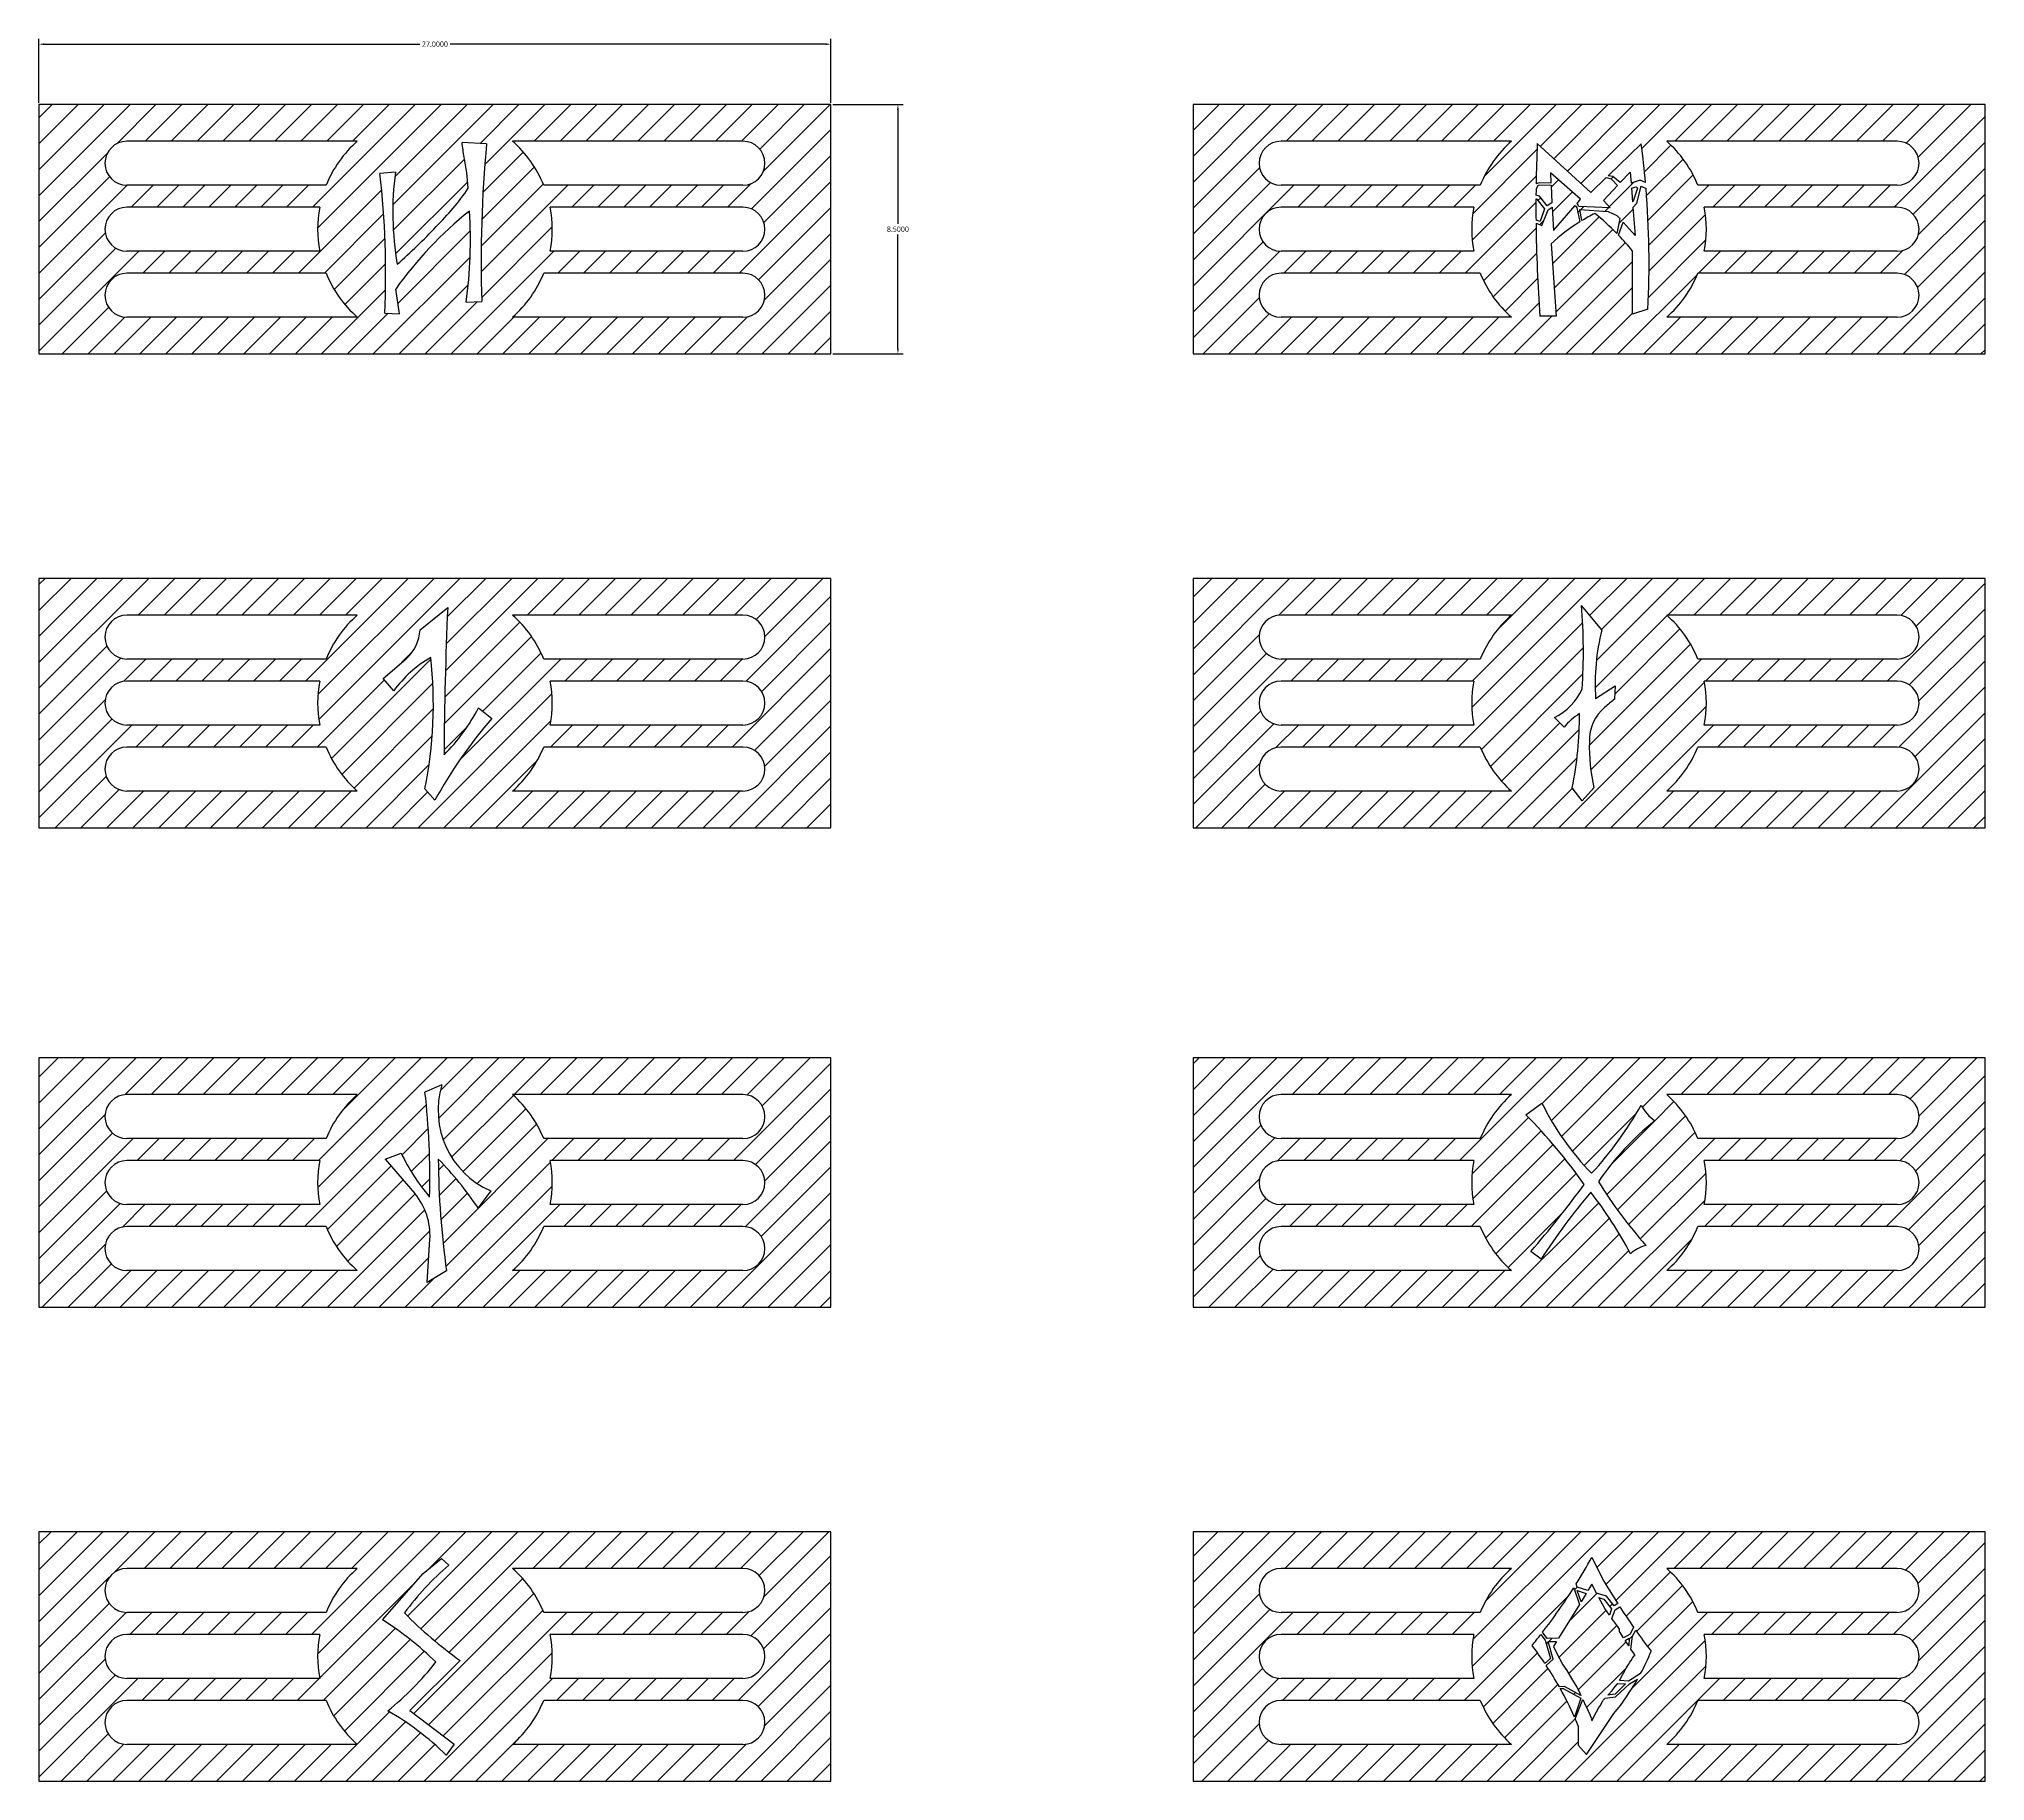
# Model space of a CAD drawing. Header units: centimetres. Extents: x 0 to 362, y 0 to 80.
# Drawn here: x 218.7 to 285, y 20.5 to 79.9 of the extents above; entities that cross this region are included whole.
import ezdxf

# ---------------------------------------------------------------- set-up
doc = ezdxf.new("R2010")
doc.units = ezdxf.units.CM
doc.header["$MEASUREMENT"] = 0
doc.styles.get("Standard").update_dxf_attribs({"font": 'malgun.ttf'})
doc.dimstyles.get("Standard").update_dxf_attribs({"dimtxt": 0.18, "dimasz": 0.18, "dimexe": 0.18, "dimexo": 0.0625, "dimgap": 0.09, "dimtad": 0, "dimtih": 1, "dimtoh": 1, "dimdec": 4, "dimzin": 0, "dimdsep": 46, "dimtxsty": 'Standard', "dimcen": 0.09, "dimadec": 0, "dimazin": 0, "dimtfac": 1, "dimtdec": 4, "dimtofl": 0, "dimtmove": 0, "dimatfit": 3, "dimfxl": 1, "dimtolj": 1, "dimtzin": 0, "dimarcsym": 0})

# ---------------------------------------------------------------- blocks, each defined once
blk = doc.blocks.new('*D6')
at = {"color": 0, "lineweight": -2, "transparency": 16777216}
for p, q in [((218.656, 77.752), (218.656, 79.927)), ((218.836, 79.747), (231.638, 79.747)), ((245.476, 79.747), (232.675, 79.747)), ((245.656, 77.752), (245.656, 79.927))]:
    blk.add_line(p, q, dxfattribs=at)
at = {"color": 0, "transparency": 16777216}
for points in [[(218.836, 79.777), (218.836, 79.717), (218.656, 79.747)], [(245.476, 79.777), (245.476, 79.717), (245.656, 79.747)]]:
    blk.add_solid(points, dxfattribs=at)
at = {"layer": 'Defpoints', "color": 0, "transparency": 16777216}
for p in [(218.656, 79.747), (218.656, 77.689), (245.656, 77.689)]:
    blk.add_point(p, dxfattribs=at)
at = {"color": 0, "transparency": 16777216, "insert": (232.156, 79.747), "char_height": 0.18, "attachment_point": 5}
blk.add_mtext('\\A1;27.0000', dxfattribs=at)
blk = doc.blocks.new('*D7')
at = {"color": 0, "lineweight": -2, "transparency": 16777216}
for p, q in [((245.719, 77.689), (248.119, 77.689)), ((247.939, 77.509), (247.939, 73.622)), ((247.939, 69.369), (247.939, 73.256)), ((245.719, 69.189), (248.119, 69.189))]:
    blk.add_line(p, q, dxfattribs=at)
at = {"color": 0, "transparency": 16777216}
for points in [[(247.909, 77.509), (247.969, 77.509), (247.939, 77.689)], [(247.909, 69.369), (247.969, 69.369), (247.939, 69.189)]]:
    blk.add_solid(points, dxfattribs=at)
at = {"layer": 'Defpoints', "color": 0, "transparency": 16777216}
for p in [(245.656, 77.689), (247.939, 77.689), (245.656, 69.189)]:
    blk.add_point(p, dxfattribs=at)
at = {"color": 0, "transparency": 16777216, "insert": (247.939, 73.439), "char_height": 0.18, "attachment_point": 5}
blk.add_mtext('\\A1;8.5000', dxfattribs=at)

msp = doc.modelspace()

# ---------------------------------------------------------------- hatches: boundary and pattern name
h = msp.add_hatch()
h.set_pattern_fill('ANSI31', color=256, scale=5)
h.paths.add_polyline_path([(245.65644, 77.68915), (218.65644, 77.68915), (218.65644, 69.18915), (245.65644, 69.18915)])
h.paths.add_polyline_path([(242.65644, 74.93915), (235.86454, 74.93915, 0.11643831), (234.80219, 76.43915), (242.65644, 76.43915, -1)], flags=16)
h.paths.add_polyline_path([(242.65644, 72.68915), (236.0855, 72.68915, 0.09458878), (236.0855, 74.18915), (242.65644, 74.18915, -1)], flags=16)
h.paths.add_polyline_path([(242.65644, 70.43915), (234.80219, 70.43915, 0.11643831), (235.86454, 71.93915), (242.65644, 71.93915, -1)], flags=16)
h.paths.add_polyline_path([(233.91975, 76.35189, 0.03264617), (233.75548, 70.97818), (233.2181, 70.9532, 0.05296396), (233.33046, 74.06027, 0.06764165), (230.81819, 71.39829), (230.95149, 70.55745), (230.44744, 70.57826, 0.03906184), (230.28303, 75.33525), (230.80944, 75.38473, 0.07564579), (230.87182, 72.24326, 0.02574645), (232.19421, 73.53152, 0.05415272), (233.29204, 74.83639, 0.03617592), (233.14991, 75.89166, 0.00064362), (233.08062, 76.39095)], flags=16)
h.paths.add_polyline_path([(229.51069, 76.43915, 0.11643831), (228.44834, 74.93915), (221.65644, 74.93915, -1), (221.65644, 76.43915)], flags=16)
h.paths.add_polyline_path([(229.51069, 70.43915), (221.65644, 70.43915, -1), (221.65644, 71.93915), (228.44834, 71.93915, 0.11643831)], flags=16)
h.paths.add_polyline_path([(228.22738, 74.18915, 0.09458878), (228.22738, 72.68915), (221.65644, 72.68915, -1), (221.65644, 74.18915)], flags=16)
h.paths.add_polyline_path([(285.00053, 77.68915), (258.00053, 77.68915), (258.00053, 69.18915), (285.00053, 69.18915)])
h.paths.add_polyline_path([(261.00053, 74.18915), (267.57147, 74.18915, 0.09458878), (267.57147, 72.68915), (261.00053, 72.68915, -1)], flags=16)
h.paths.add_polyline_path([(261.00053, 76.43915), (268.85478, 76.43915, 0.11643831), (267.79243, 74.93915), (261.00053, 74.93915, -1)], flags=16)
h.paths.add_polyline_path([(261.00053, 71.93915), (267.79243, 71.93915, 0.11643831), (268.85478, 70.43915), (261.00053, 70.43915, -1)], flags=16)
h.paths.add_polyline_path([(269.69038, 74.50092), (269.97794, 74.13676), (269.83451, 73.69844), (269.69166, 73.74518, -0.00355138)], flags=16)
h.paths.add_polyline_path([(269.69268, 73.6416), (269.88998, 73.56274), (270.10297, 74.09567), (270.24371, 74.18725), (270.28546, 73.3915), (271.03002, 74.24769), (271.08102, 74.16945), (271.18431, 73.68829, 0.04778195), (270.20435, 72.93951), (270.37381, 70.47315), (269.82123, 70.47315, -0.01490456)], flags=16)
h.paths.add_polyline_path([(269.69104, 74.60378, -0.00094123), (269.69289, 74.80407), (269.78, 74.95163), (270.20417, 74.9408), (270.23561, 74.34157), (270.06885, 74.23158), (269.81097, 74.56746)], flags=16)
h.paths.add_polyline_path([(269.69519, 74.98417, -0.00646086), (269.73288, 76.3585), (271.56009, 74.69462), (272.08816, 75.20354), (272.25217, 75.16109), (272.4712, 74.93293), (271.98742, 74.42222), (272.21579, 74.17073), (272.21554, 74.17094), (271.15636, 74.21925), (271.09133, 74.31819), (271.2138, 74.45903), (270.18231, 75.35723), (270.20075, 75.00588), (269.79425, 75.01655)], flags=16)
h.paths.add_polyline_path([(271.18084, 74.10819), (272.14954, 74.04747), (272.45089, 73.91184), (272.55285, 73.79956), (272.45069, 73.29403, 0.02946801), (271.70001, 73.97759, 0.01964073), (271.25546, 73.73196)], flags=16)
h.paths.add_polyline_path([(272.14817, 75.26137), (273.27929, 76.35147, -0.01078801), (273.42531, 75.02775), (273.24494, 75.10798), (272.9307, 75.00899), (272.90103, 75.38668), (272.56228, 75.02907), (272.31177, 75.23315)], flags=16)
h.paths.add_polyline_path([(272.50961, 73.23307), (272.65899, 73.68268), (273.07049, 73.22953), (272.99548, 74.18439), (273.12983, 74.32993), (273.27658, 74.90907), (273.44211, 74.8308, -0.03340455), (273.50433, 70.71172), (272.98201, 70.53941), (272.98201, 72.69656, 0.02073918)], flags=16)
h.paths.add_polyline_path([(272.94426, 74.83638), (273.1006, 74.88818), (273.15678, 74.84048), (272.98282, 74.34551)], flags=16)
h.paths.add_polyline_path([(274.14628, 76.43915), (282.00053, 76.43915, -1), (282.00053, 74.93915), (275.20863, 74.93915, 0.11643831)], flags=16)
h.paths.add_polyline_path([(274.14628, 70.43915, 0.11643831), (275.20863, 71.93915), (282.00053, 71.93915, -1), (282.00053, 70.43915)], flags=16)
h.paths.add_polyline_path([(275.42959, 74.18915), (282.00053, 74.18915, -1), (282.00053, 72.68915), (275.42959, 72.68915, 0.09458878)], flags=16)
h.paths.add_polyline_path([(285.00053, 61.53628), (258.00053, 61.53628), (258.00053, 53.03628), (285.00053, 53.03628)])
h.paths.add_polyline_path([(261.00053, 58.03628), (267.57147, 58.03628, 0.09458878), (267.57147, 56.53628), (261.00053, 56.53628, -1)], flags=16)
h.paths.add_polyline_path([(261.00053, 60.28628), (268.85478, 60.28628, 0.11643831), (267.79243, 58.78628), (261.00053, 58.78628, -1)], flags=16)
h.paths.add_polyline_path([(261.00053, 55.78628), (267.79243, 55.78628, 0.11643831), (268.85478, 54.28628), (261.00053, 54.28628, -1)], flags=16)
h.paths.add_polyline_path([(270.32178, 56.79471, 0.17019127), (271.2666, 57.76223, 0.03568122), (271.24587, 60.61483), (271.93608, 59.78277, 0.07824042), (271.72407, 57.44315), (272.39374, 57.87532), (272.36953, 57.42074, 0.02024642), (272.04118, 57.14897, 0.22549635), (271.51017, 55.96888, 0.06151465), (271.6675, 54.39135), (271.26861, 53.95711), (270.92175, 54.39459, 0.05490463), (271.1735, 56.92662, 0.07503978), (270.64963, 56.46656)], flags=16)
h.paths.add_polyline_path([(274.14628, 60.28628), (282.00053, 60.28628, -1), (282.00053, 58.78628), (275.20863, 58.78628, 0.11643831)], flags=16)
h.paths.add_polyline_path([(274.14628, 54.28628, 0.11643831), (275.20863, 55.78628), (282.00053, 55.78628, -1), (282.00053, 54.28628)], flags=16)
h.paths.add_polyline_path([(275.42959, 58.03628), (282.00053, 58.03628, -1), (282.00053, 56.53628), (275.42959, 56.53628, 0.09458878)], flags=16)
h.paths.add_polyline_path([(245.65644, 61.53628), (218.65644, 61.53628), (218.65644, 53.03628), (245.65644, 53.03628)])
h.paths.add_polyline_path([(242.65644, 58.78628), (235.86454, 58.78628, 0.11643831), (234.80219, 60.28628), (242.65644, 60.28628, -1)], flags=16)
h.paths.add_polyline_path([(242.65644, 56.53628), (236.0855, 56.53628, 0.09458878), (236.0855, 58.03628), (242.65644, 58.03628, -1)], flags=16)
h.paths.add_polyline_path([(242.65644, 54.28628), (234.80219, 54.28628, 0.11643831), (235.86454, 55.78628), (242.65644, 55.78628, -1)], flags=16)
h.paths.add_polyline_path([(234.09365, 56.7624, 0.05345673), (232.15644, 53.97065), (231.81011, 54.35666, 0.07831788), (232.01367, 58.84347, 0.10321847), (230.75262, 57.70549), (230.39312, 58.12238), (231.17671, 58.79809, 0.20411864), (231.64884, 59.78592), (232.59245, 60.54567, 0.0098156), (232.46757, 55.52479, 0.07861603), (233.64168, 57.12203)], flags=16)
h.paths.add_polyline_path([(229.51069, 60.28628, 0.11643831), (228.44834, 58.78628), (221.65644, 58.78628, -1), (221.65644, 60.28628)], flags=16)
h.paths.add_polyline_path([(229.51069, 54.28628), (221.65644, 54.28628, -1), (221.65644, 55.78628), (228.44834, 55.78628, 0.11643831)], flags=16)
h.paths.add_polyline_path([(228.22738, 58.03628, 0.09458878), (228.22738, 56.53628), (221.65644, 56.53628, -1), (221.65644, 58.03628)], flags=16)
h.paths.add_polyline_path([(245.65644, 45.18915), (218.65644, 45.18915), (218.65644, 36.68915), (245.65644, 36.68915)])
h.paths.add_polyline_path([(242.65644, 40.18915), (236.0855, 40.18915, 0.09458878), (236.0855, 41.68915), (242.65644, 41.68915, -1)], flags=16)
h.paths.add_polyline_path([(242.65644, 42.43915), (235.86454, 42.43915, 0.11643831), (234.80219, 43.93915), (242.65644, 43.93915, -1)], flags=16)
h.paths.add_polyline_path([(242.65644, 37.93915), (234.80219, 37.93915, 0.11643831), (235.86454, 39.43915), (242.65644, 39.43915, -1)], flags=16)
h.paths.add_polyline_path([(234.05882, 40.65272), (233.62498, 40.07948, 0.04420568), (232.27156, 41.73745, 0.03476205), (232.5551, 37.92613), (231.88633, 37.5354), (231.98568, 39.01234, 0.1966475), (231.43221, 40.61062), (230.4634, 41.74055), (231.00537, 41.94591, 0.0676015), (231.97458, 40.44751, 0.03472848), (231.81642, 44.02649), (232.39607, 44.27681, 0.38010674)], flags=16)
h.paths.add_polyline_path([(229.51069, 43.93915, 0.11643831), (228.44834, 42.43915), (221.65644, 42.43915, -1), (221.65644, 43.93915)], flags=16)
h.paths.add_polyline_path([(229.51069, 37.93915), (221.65644, 37.93915, -1), (221.65644, 39.43915), (228.44834, 39.43915, 0.11643831)], flags=16)
h.paths.add_polyline_path([(228.22738, 41.68915, 0.09458878), (228.22738, 40.18915), (221.65644, 40.18915, -1), (221.65644, 41.68915)], flags=16)
h.paths.add_polyline_path([(285.00053, 45.18915), (258.00053, 45.18915), (258.00053, 36.68915), (285.00053, 36.68915)])
h.paths.add_polyline_path([(261.00053, 41.68915), (267.57147, 41.68915, 0.09458878), (267.57147, 40.18915), (261.00053, 40.18915, -1)], flags=16)
h.paths.add_polyline_path([(261.00053, 43.93915), (268.85478, 43.93915, 0.11643831), (267.79243, 42.43915), (261.00053, 42.43915, -1)], flags=16)
h.paths.add_polyline_path([(261.00053, 39.43915), (267.79243, 39.43915, 0.11643831), (268.85478, 37.93915), (261.00053, 37.93915, -1)], flags=16)
h.paths.add_polyline_path([(269.34852, 43.25039), (269.89583, 43.64865, 0.07954976), (271.58751, 41.25767, 0.05883615), (273.27495, 43.58136, 0.10947541), (273.74054, 43.04248, 0.07505635), (271.81734, 40.96765, 0.03818372), (273.43324, 38.7999, 0.10176455), (272.90855, 38.51515, 0.04670956), (271.55674, 40.6094, 0.03111073), (269.86444, 38.32984), (269.51163, 38.58747, 0.02020851), (271.33721, 40.87739, 0.03895722)], flags=16)
h.paths.add_polyline_path([(274.14628, 43.93915), (282.00053, 43.93915, -1), (282.00053, 42.43915), (275.20863, 42.43915, 0.11643831)], flags=16)
h.paths.add_polyline_path([(274.14628, 37.93915, 0.11643831), (275.20863, 39.43915), (282.00053, 39.43915, -1), (282.00053, 37.93915)], flags=16)
h.paths.add_polyline_path([(275.42959, 41.68915), (282.00053, 41.68915, -1), (282.00053, 40.18915), (275.42959, 40.18915, 0.09458878)], flags=16)
h.paths.add_polyline_path([(285.00053, 29.03628), (258.00053, 29.03628), (258.00053, 20.53628), (285.00053, 20.53628)])
h.paths.add_polyline_path([(261.00053, 27.78628), (268.85478, 27.78628, 0.11643831), (267.79243, 26.28628), (261.00053, 26.28628, -1)], flags=16)
h.paths.add_polyline_path([(261.00053, 25.53628), (267.57147, 25.53628, 0.09458878), (267.57147, 24.03628), (261.00053, 24.03628, -1)], flags=16)
h.paths.add_polyline_path([(261.00053, 23.28628), (267.79243, 23.28628, 0.11643831), (268.85478, 21.78628), (261.00053, 21.78628, -1)], flags=16)
h.paths.add_polyline_path([(269.55645, 25.15809, 0.00606868), (269.85832, 25.53603), (270.00564, 25.34254), (270.1895, 24.7138), (269.99827, 24.54188, 0.01581104)], flags=16)
h.paths.add_polyline_path([(269.91401, 25.60786, 0.02324814), (270.97614, 27.12505), (271.17322, 26.56102), (270.46187, 25.40739), (270.07597, 25.39679)], flags=16)
h.paths.add_polyline_path([(271.00252, 22.71892, 0.02257165), (270.52037, 23.68774), (270.61944, 23.69676), (271.21995, 23.36601)], flags=16)
h.paths.add_polyline_path([(270.10795, 25.28961), (270.39106, 25.29256), (270.2889, 25.12689), (270.37929, 24.93245), (270.60555, 24.5006), (270.74545, 24.30542), (270.93917, 23.97509), (271.07922, 23.73629), (271.17318, 23.57125), (271.22449, 23.45394), (270.66682, 23.76114), (270.4878, 23.74601, 0.01786217), (270.04141, 24.47704), (270.27373, 24.68791)], flags=16)
h.paths.add_polyline_path([(271.05854, 27.25637, 0.01320454), (271.59061, 28.16425), (271.94385, 27.45836, 0.01006696), (272.47848, 26.58794), (272.35351, 26.50552), (272.09563, 26.8414), (271.75907, 26.94333), (271.59849, 27.2507), (271.46405, 27.03267), (271.09752, 27.14367)], flags=16)
h.paths.add_polyline_path([(271.09399, 27.03187), (271.40241, 26.93271), (271.22752, 26.64909)], flags=16)
h.paths.add_polyline_path([(271.03133, 22.6533), (271.28439, 23.32122), (271.33544, 23.2205), (271.34766, 23.16911), (271.37644, 23.12577), (271.44799, 22.973), (271.52422, 22.81025), (271.56332, 22.71154), (271.57992, 22.69598), (271.58407, 22.67732), (271.57784, 22.65326), (271.58925, 22.60453), (271.60067, 22.60453), (271.68575, 22.77249), (271.75216, 22.89588), (271.83828, 23.04103), (271.87893, 23.0998), (271.96402, 23.25118), (271.98166, 23.29577), (272.04584, 23.36707), (272.40183, 23.4043), (272.87953, 23.8509), (273.15038, 24.00711, -0.0432131), (272.34694, 22.83923), (271.40755, 21.43672), (271.13024, 21.75611), (271.13024, 22.41939, 0.00529464)], flags=16)
h.paths.add_polyline_path([(271.83775, 26.79274), (272.00285, 26.73966), (272.26261, 26.4107), (272.19176, 26.19418), (272.03443, 26.41627)], flags=16)
h.paths.add_polyline_path([(272.38763, 26.36961), (272.5509, 26.47584, 0.00828659), (273.02067, 25.77843), (272.90713, 25.53918), (272.67595, 25.41578), (272.54204, 25.63363), (272.53685, 25.71346), (272.46629, 25.81611), (272.27182, 26.07982)], flags=16)
h.paths.add_polyline_path([(272.28383, 23.62914), (272.39174, 23.75771), (272.47474, 23.85103), (272.48061, 23.86066), (272.74541, 23.85214), (272.3858, 23.50411), (272.13637, 23.46804)], flags=16)
h.paths.add_polyline_path([(272.64501, 24.1688), (272.68133, 24.22998), (272.77895, 24.40354), (272.84432, 24.51345), (272.88998, 24.58914), (272.93356, 24.65135), (272.97616, 24.72109), (273.00832, 24.76153), (273.02389, 24.79367), (273.06767, 24.82397), (273.01247, 24.90772), (272.93004, 25.0316), (272.98227, 25.4789), (273.08925, 25.68066, 0.00875947), (273.61404, 24.96328, -0.0255404), (273.25837, 24.20358), (272.84791, 23.94189), (272.53541, 23.96377)], flags=16)
h.paths.add_polyline_path([(272.73193, 25.32932), (272.86799, 25.40868), (272.85218, 25.14861)], flags=16)
h.paths.add_polyline_path([(274.14628, 27.78628), (282.00053, 27.78628, -1), (282.00053, 26.28628), (275.20863, 26.28628, 0.11643831)], flags=16)
h.paths.add_polyline_path([(274.14628, 21.78628, 0.11643831), (275.20863, 23.28628), (282.00053, 23.28628, -1), (282.00053, 21.78628)], flags=16)
h.paths.add_polyline_path([(275.42959, 25.53628), (282.00053, 25.53628, -1), (282.00053, 24.03628), (275.42959, 24.03628, 0.09458878)], flags=16)
h.paths.add_polyline_path([(245.65644, 29.03628), (218.65644, 29.03628), (218.65644, 20.53628), (245.65644, 20.53628)])
h.paths.add_polyline_path([(233.01181, 24.65022), (231.29642, 22.94157), (232.81439, 21.78895), (232.53597, 21.42228, 0.06463448), (230.54597, 22.93333, 0.06017123), (232.18746, 24.59575, 0.05106165), (230.36614, 26.03369), (231.75377, 27.60787), (232.37663, 28.12725), (232.63007, 27.89975, 0.05585008), (231.11692, 26.26829, 0.04256485)], flags=16)
h.paths.add_polyline_path([(236.0855, 25.53628), (242.65644, 25.53628, -1), (242.65644, 24.03628), (236.0855, 24.03628, 0.09458878)], flags=16)
h.paths.add_polyline_path([(235.86454, 26.28628, 0.11643831), (234.80219, 27.78628), (242.65644, 27.78628, -1), (242.65644, 26.28628)], flags=16)
h.paths.add_polyline_path([(235.86454, 23.28628), (242.65644, 23.28628, -1), (242.65644, 21.78628), (234.80219, 21.78628, 0.11643831)], flags=16)
h.paths.add_polyline_path([(229.51069, 27.78628, 0.11643831), (228.44834, 26.28628), (221.65644, 26.28628, -1), (221.65644, 27.78628)], flags=16)
h.paths.add_polyline_path([(229.51069, 21.78628), (221.65644, 21.78628, -1), (221.65644, 23.28628), (228.44834, 23.28628, 0.11643831)], flags=16)
h.paths.add_polyline_path([(228.22738, 25.53628, 0.09458878), (228.22738, 24.03628), (221.65644, 24.03628, -1), (221.65644, 25.53628)], flags=16)

# ---------------------------------------------------------------- linework, layer by layer
for p, q in [((218.65644, 77.68915), (218.65644, 69.18915)), ((245.65644, 77.68915), (218.65644, 77.68915)), ((245.65644, 69.18915), (245.65644, 77.68915)), ((258.00053, 77.68915), (258.00053, 69.18915)), ((285.00053, 77.68915), (258.00053, 77.68915)), ((285.00053, 69.18915), (285.00053, 77.68915)), ((229.51069, 76.43915), (221.65644, 76.43915)), ((233.91975, 76.35189), (233.08062, 76.39095)), ((242.65644, 76.43915), (234.80219, 76.43915)), ((268.85478, 76.43915), (261.00053, 76.43915)), ((269.73288, 76.3585), (271.56009, 74.69462)), ((272.14817, 75.26137), (273.27929, 76.35147)), ((282.00053, 76.43915), (274.14628, 76.43915)), ((230.80944, 75.38473), (230.28303, 75.33525)), ((269.79425, 75.01655), (269.69519, 74.98417)), ((270.20075, 75.00588), (269.79425, 75.01655)), ((270.18231, 75.35723), (270.20075, 75.00588)), ((271.2138, 74.45903), (270.18231, 75.35723)), ((271.56009, 74.69462), (272.08816, 75.20354)), ((272.08816, 75.20354), (272.25217, 75.16109)), ((272.31177, 75.23315), (272.14817, 75.26137)), ((272.25217, 75.16109), (272.4712, 74.93293)), ((272.56228, 75.02907), (272.31177, 75.23315)), ((272.56228, 75.02907), (272.90103, 75.38668)), ((272.90103, 75.38668), (272.9307, 75.00899)), ((273.24494, 75.10798), (272.9307, 75.00899)), ((273.42531, 75.02775), (273.24494, 75.10798)), ((228.44834, 74.93915), (221.65644, 74.93915)), ((242.65644, 74.93915), (235.86454, 74.93915)), ((267.79243, 74.93915), (261.00053, 74.93915)), ((269.69025, 74.4747), (269.71818, 74.46572)), ((269.81097, 74.56746), (269.69104, 74.60378)), ((269.69289, 74.80407), (269.78, 74.95163)), ((269.71818, 74.46572), (269.97794, 74.13676)), ((269.78, 74.95163), (270.20417, 74.9408)), ((270.06885, 74.23158), (269.81097, 74.56746)), ((270.23561, 74.34157), (270.06885, 74.23158)), ((270.20417, 74.9408), (270.23561, 74.34157)), ((271.09133, 74.31819), (271.2138, 74.45903)), ((271.15636, 74.21925), (271.09133, 74.31819)), ((271.98742, 74.42222), (272.4712, 74.93293)), ((272.21579, 74.17073), (271.98742, 74.42222)), ((272.94426, 74.83638), (273.1006, 74.88818)), ((272.94426, 74.83638), (272.98068, 74.37281)), ((272.99978, 74.39376), (272.98068, 74.37281)), ((272.99548, 74.18439), (273.12983, 74.32993)), ((273.15678, 74.84048), (272.99978, 74.39376)), ((273.1006, 74.88818), (273.15678, 74.84048)), ((273.12983, 74.32993), (273.27658, 74.90907)), ((273.27658, 74.90907), (273.44211, 74.8308)), ((282.00053, 74.93915), (275.20863, 74.93915)), ((228.22738, 74.18915), (221.65644, 74.18915)), ((242.65644, 74.18915), (236.0855, 74.18915)), ((267.57147, 74.18915), (261.00053, 74.18915)), ((269.83451, 73.69844), (269.69166, 73.74518)), ((269.97794, 74.13676), (269.83451, 73.69844)), ((269.88998, 73.56274), (270.10297, 74.09567)), ((270.10297, 74.09567), (270.24371, 74.18725)), ((270.24371, 74.18725), (270.28546, 73.3915)), ((270.28546, 73.3915), (271.03002, 74.24769)), ((271.03002, 74.24769), (271.08102, 74.16945)), ((271.08102, 74.16945), (271.18431, 73.68829)), ((272.21554, 74.17094), (271.15636, 74.21925)), ((271.25546, 73.73196), (271.18084, 74.10819)), ((271.18084, 74.10819), (272.14954, 74.04747)), ((272.14954, 74.04747), (272.45089, 73.91184)), ((272.21579, 74.17073), (272.21554, 74.17094)), ((272.55285, 73.79956), (272.45069, 73.29403)), ((272.55285, 73.79956), (272.45089, 73.91184)), ((272.50961, 73.23307), (272.65899, 73.68268)), ((273.07049, 73.22953), (272.65899, 73.68268)), ((272.99548, 74.18439), (273.07049, 73.22953)), ((282.00053, 74.18915), (275.42959, 74.18915)), ((269.69268, 73.6416), (269.88998, 73.56274)), ((272.53996, 73.20119), (272.54461, 73.20058)), ((228.22738, 72.68915), (221.65644, 72.68915)), ((242.65644, 72.68915), (236.0855, 72.68915)), ((267.57147, 72.68915), (261.00053, 72.68915)), ((270.20435, 72.93951), (270.37381, 70.47315)), ((272.98201, 70.53941), (272.98201, 72.69656)), ((282.00053, 72.68915), (275.42959, 72.68915)), ((228.44834, 71.93915), (221.65644, 71.93915)), ((242.65644, 71.93915), (235.86454, 71.93915)), ((267.79243, 71.93915), (261.00053, 71.93915)), ((282.00053, 71.93915), (275.20863, 71.93915)), ((230.95149, 70.55745), (230.81819, 71.39829)), ((229.51069, 70.43915), (221.65644, 70.43915)), ((230.44744, 70.57826), (230.95149, 70.55745)), ((233.2181, 70.9532), (233.75548, 70.97818)), ((242.65644, 70.43915), (234.80219, 70.43915)), ((268.85478, 70.43915), (261.00053, 70.43915)), ((270.37381, 70.47315), (269.82123, 70.47315)), ((273.50433, 70.71172), (272.98201, 70.53941)), ((282.00053, 70.43915), (274.14628, 70.43915)), ((218.65644, 69.18915), (245.65644, 69.18915)), ((258.00053, 69.18915), (285.00053, 69.18915)), ((218.65644, 61.53628), (218.65644, 53.03628)), ((245.65644, 61.53628), (218.65644, 61.53628)), ((245.65644, 53.03628), (245.65644, 61.53628)), ((258.00053, 61.53628), (258.00053, 53.03628)), ((285.00053, 61.53628), (258.00053, 61.53628)), ((285.00053, 53.03628), (285.00053, 61.53628)), ((231.64884, 59.78592), (232.59245, 60.54567)), ((271.93608, 59.78277), (271.24587, 60.61483)), ((229.51069, 60.28628), (221.65644, 60.28628)), ((242.65644, 60.28628), (234.80219, 60.28628)), ((268.85478, 60.28628), (261.00053, 60.28628)), ((282.00053, 60.28628), (274.14628, 60.28628)), ((228.44834, 58.78628), (221.65644, 58.78628)), ((230.39312, 58.12238), (231.17671, 58.79809)), ((242.65644, 58.78628), (235.86454, 58.78628)), ((267.79243, 58.78628), (261.00053, 58.78628)), ((282.00053, 58.78628), (275.20863, 58.78628)), ((228.22738, 58.03628), (221.65644, 58.03628)), ((230.75262, 57.70549), (230.39312, 58.12238)), ((242.65644, 58.03628), (236.0855, 58.03628)), ((267.57147, 58.03628), (261.00053, 58.03628)), ((271.72407, 57.44315), (272.39374, 57.87532)), ((272.39374, 57.87532), (272.36953, 57.42074)), ((282.00053, 58.03628), (275.42959, 58.03628)), ((233.64168, 57.12203), (234.09365, 56.7624)), ((228.22738, 56.53628), (221.65644, 56.53628)), ((242.65644, 56.53628), (236.0855, 56.53628)), ((267.57147, 56.53628), (261.00053, 56.53628)), ((270.64963, 56.46656), (270.32178, 56.79471)), ((282.00053, 56.53628), (275.42959, 56.53628)), ((228.44834, 55.78628), (221.65644, 55.78628)), ((242.65644, 55.78628), (235.86454, 55.78628)), ((267.79243, 55.78628), (261.00053, 55.78628)), ((282.00053, 55.78628), (275.20863, 55.78628)), ((229.51069, 54.28628), (221.65644, 54.28628)), ((232.15644, 53.97065), (231.81011, 54.35666)), ((242.65644, 54.28628), (234.80219, 54.28628)), ((268.85478, 54.28628), (261.00053, 54.28628)), ((271.26861, 53.95711), (270.92175, 54.39459)), ((271.26861, 53.95711), (271.6675, 54.39135)), ((282.00053, 54.28628), (274.14628, 54.28628)), ((218.65644, 53.03628), (245.65644, 53.03628)), ((258.00053, 53.03628), (285.00053, 53.03628)), ((218.65644, 45.18915), (218.65644, 36.68915)), ((245.65644, 45.18915), (218.65644, 45.18915)), ((245.65644, 36.68915), (245.65644, 45.18915)), ((258.00053, 45.18915), (258.00053, 36.68915)), ((285.00053, 45.18915), (258.00053, 45.18915)), ((285.00053, 36.68915), (285.00053, 45.18915)), ((229.51069, 43.93915), (221.65644, 43.93915)), ((232.39607, 44.27681), (231.81642, 44.02649)), ((242.65644, 43.93915), (234.80219, 43.93915)), ((268.85478, 43.93915), (261.00053, 43.93915)), ((282.00053, 43.93915), (274.14628, 43.93915)), ((269.34852, 43.25039), (269.89583, 43.64865)), ((228.44834, 42.43915), (221.65644, 42.43915)), ((230.4634, 41.74055), (231.00537, 41.94591)), ((242.65644, 42.43915), (235.86454, 42.43915)), ((267.79243, 42.43915), (261.00053, 42.43915)), ((282.00053, 42.43915), (275.20863, 42.43915)), ((228.22738, 41.68915), (221.65644, 41.68915)), ((230.4634, 41.74055), (231.46979, 40.5668)), ((242.65644, 41.68915), (236.0855, 41.68915)), ((267.57147, 41.68915), (261.00053, 41.68915)), ((282.00053, 41.68915), (275.42959, 41.68915)), ((234.05882, 40.65272), (233.62498, 40.07948)), ((228.22738, 40.18915), (221.65644, 40.18915)), ((242.65644, 40.18915), (236.0855, 40.18915)), ((267.57147, 40.18915), (261.00053, 40.18915)), ((282.00053, 40.18915), (275.42959, 40.18915)), ((228.44834, 39.43915), (221.65644, 39.43915)), ((242.65644, 39.43915), (235.86454, 39.43915)), ((267.79243, 39.43915), (261.00053, 39.43915)), ((282.00053, 39.43915), (275.20863, 39.43915)), ((231.88633, 37.5354), (231.98568, 39.01234)), ((269.86444, 38.32984), (269.51163, 38.58747)), ((229.51069, 37.93915), (221.65644, 37.93915)), ((232.5551, 37.92613), (231.88633, 37.5354)), ((242.65644, 37.93915), (234.80219, 37.93915)), ((268.85478, 37.93915), (261.00053, 37.93915)), ((282.00053, 37.93915), (274.14628, 37.93915)), ((218.65644, 36.68915), (245.65644, 36.68915)), ((258.00053, 36.68915), (285.00053, 36.68915)), ((218.65644, 29.03628), (218.65644, 20.53628)), ((245.65644, 29.03628), (218.65644, 29.03628)), ((245.65644, 20.53628), (245.65644, 29.03628)), ((258.00053, 29.03628), (258.00053, 20.53628)), ((285.00053, 29.03628), (258.00053, 29.03628)), ((285.00053, 20.53628), (285.00053, 29.03628)), ((231.75377, 27.60787), (232.37663, 28.12725)), ((232.37663, 28.12725), (232.63007, 27.89975)), ((271.59061, 28.16425), (271.94385, 27.45836)), ((229.51069, 27.78628), (221.65644, 27.78628)), ((230.36614, 26.03369), (231.75377, 27.60787)), ((242.65644, 27.78628), (234.80219, 27.78628)), ((268.85478, 27.78628), (261.00053, 27.78628)), ((271.09752, 27.14367), (271.05854, 27.25637)), ((271.59849, 27.2507), (271.46405, 27.03267)), ((271.75907, 26.94333), (271.59849, 27.2507)), ((282.00053, 27.78628), (274.14628, 27.78628)), ((271.17322, 26.56102), (270.46187, 25.40739)), ((270.97614, 27.12505), (271.17322, 26.56102)), ((271.22752, 26.64909), (271.09399, 27.03187)), ((271.09399, 27.03187), (271.40241, 26.93271)), ((271.46405, 27.03267), (271.09752, 27.14367)), ((271.40241, 26.93271), (271.22752, 26.64909)), ((272.09563, 26.8414), (271.75907, 26.94333)), ((272.03443, 26.41627), (271.83775, 26.79274)), ((271.83775, 26.79274), (272.00285, 26.73966)), ((272.00285, 26.73966), (272.26261, 26.4107)), ((272.35351, 26.50552), (272.09563, 26.8414)), ((272.47848, 26.58794), (272.35351, 26.50552)), ((228.44834, 26.28628), (221.65644, 26.28628)), ((242.65644, 26.28628), (235.86454, 26.28628)), ((267.79243, 26.28628), (261.00053, 26.28628)), ((270.29776, 26.12204), (270.29859, 26.12158)), ((270.35239, 26.18237), (270.34431, 26.18682)), ((272.19176, 26.19418), (272.03443, 26.41627)), ((272.26261, 26.4107), (272.19176, 26.19418)), ((272.27216, 26.08068), (272.38763, 26.36961)), ((272.29591, 26.04715), (272.27216, 26.08068)), ((272.46629, 25.81611), (272.29591, 26.04715)), ((272.38763, 26.36961), (272.5509, 26.47584)), ((282.00053, 26.28628), (275.20863, 26.28628)), ((228.22738, 25.53628), (221.65644, 25.53628)), ((242.65644, 25.53628), (236.0855, 25.53628)), ((267.57147, 25.53628), (261.00053, 25.53628)), ((269.85832, 25.53603), (270.00564, 25.34254)), ((270.07597, 25.39679), (269.91401, 25.60786)), ((270.00564, 25.34254), (270.1895, 24.7138)), ((270.46187, 25.40739), (270.07597, 25.39679)), ((270.10795, 25.28961), (270.39106, 25.29256)), ((270.27373, 24.68791), (270.10795, 25.28961)), ((270.39106, 25.29256), (270.2889, 25.12689)), ((272.53685, 25.71346), (272.46629, 25.81611)), ((272.54204, 25.63363), (272.53685, 25.71346)), ((272.67595, 25.41578), (272.54204, 25.63363)), ((272.90713, 25.53918), (272.67595, 25.41578)), ((272.73193, 25.32932), (272.86799, 25.40868)), ((272.85218, 25.14861), (272.73193, 25.32932)), ((272.86799, 25.40868), (272.85218, 25.14861)), ((273.02067, 25.77843), (272.90713, 25.53918)), ((272.93004, 25.0316), (272.98227, 25.4789)), ((272.98227, 25.4789), (273.08925, 25.68066)), ((282.00053, 25.53628), (275.42959, 25.53628)), ((233.01181, 24.65022), (231.29642, 22.94157)), ((270.1895, 24.7138), (269.99827, 24.54188)), ((270.04141, 24.47704), (270.27373, 24.68791)), ((270.2889, 25.12689), (270.37929, 24.93245)), ((270.37929, 24.93245), (270.60555, 24.5006)), ((272.84432, 24.51345), (272.88998, 24.58914)), ((272.88998, 24.58914), (272.93356, 24.65135)), ((273.01247, 24.90772), (272.93004, 25.0316)), ((272.93356, 24.65135), (272.97616, 24.72109)), ((272.97616, 24.72109), (273.00832, 24.76153)), ((273.00832, 24.76153), (273.02389, 24.79367)), ((273.0685, 24.8227), (273.01247, 24.90772)), ((273.02389, 24.79367), (273.03737, 24.803)), ((273.03737, 24.803), (273.0685, 24.8227)), ((228.22738, 24.03628), (221.65644, 24.03628)), ((242.65644, 24.03628), (236.0855, 24.03628)), ((267.57147, 24.03628), (261.00053, 24.03628)), ((270.60555, 24.5006), (270.74545, 24.30542)), ((270.74545, 24.30542), (270.93917, 23.97509)), ((270.93917, 23.97509), (271.07922, 23.73629)), ((272.5399, 23.96346), (272.55578, 24.00187)), ((272.84791, 23.94189), (272.5399, 23.96346)), ((272.55578, 24.00187), (272.64501, 24.1688)), ((272.64501, 24.1688), (272.68133, 24.22998)), ((272.68133, 24.22998), (272.77895, 24.40354)), ((272.77895, 24.40354), (272.84432, 24.51345)), ((273.25837, 24.20358), (272.84791, 23.94189)), ((272.87953, 23.8509), (273.15038, 24.00711)), ((282.00053, 24.03628), (275.42959, 24.03628)), ((228.44834, 23.28628), (221.65644, 23.28628)), ((242.65644, 23.28628), (235.86454, 23.28628)), ((267.79243, 23.28628), (261.00053, 23.28628)), ((270.66682, 23.76114), (270.4878, 23.74601)), ((270.52037, 23.68774), (270.61944, 23.69676)), ((270.61944, 23.69676), (271.21995, 23.36601)), ((271.22449, 23.45394), (270.66682, 23.76114)), ((271.21995, 23.36601), (271.00252, 22.71892)), ((271.03133, 22.6533), (271.28439, 23.32122)), ((271.07922, 23.73629), (271.17318, 23.57125)), ((271.17318, 23.57125), (271.22449, 23.45394)), ((271.28439, 23.32122), (271.33544, 23.2205)), ((271.33544, 23.2205), (271.34766, 23.16911)), ((271.87893, 23.0998), (271.96402, 23.25118)), ((271.96402, 23.25118), (271.98166, 23.29577)), ((271.98166, 23.29577), (272.04584, 23.36707)), ((272.04584, 23.36707), (272.40183, 23.4043)), ((272.3858, 23.50411), (272.13678, 23.4681)), ((272.13678, 23.4681), (272.15805, 23.49173)), ((272.15805, 23.49173), (272.28383, 23.62914)), ((272.28383, 23.62914), (272.39174, 23.75771)), ((272.74541, 23.85214), (272.3858, 23.50411)), ((272.39174, 23.75771), (272.47474, 23.85103)), ((272.40183, 23.4043), (272.87953, 23.8509)), ((272.47474, 23.85103), (272.48061, 23.86066)), ((272.48061, 23.86066), (272.74541, 23.85214)), ((282.00053, 23.28628), (275.20863, 23.28628)), ((231.29642, 22.94157), (232.81439, 21.78895)), ((271.34766, 23.16911), (271.37644, 23.12577)), ((271.37644, 23.12577), (271.44799, 22.973)), ((271.40755, 21.43672), (272.34694, 22.83923)), ((271.44799, 22.973), (271.52422, 22.81025)), ((271.52422, 22.81025), (271.56332, 22.71154)), ((271.56332, 22.71154), (271.57992, 22.69598)), ((271.58407, 22.67732), (271.57784, 22.65326)), ((271.57784, 22.65326), (271.58925, 22.60453)), ((271.57992, 22.69598), (271.58407, 22.67732)), ((271.58925, 22.60453), (271.60067, 22.60453)), ((271.60067, 22.60453), (271.68575, 22.77249)), ((271.68575, 22.77249), (271.75216, 22.89588)), ((271.75216, 22.89588), (271.83828, 23.04103)), ((271.83828, 23.04103), (271.87893, 23.0998)), ((271.13024, 22.41939), (271.13024, 21.75611)), ((229.51069, 21.78628), (221.65644, 21.78628)), ((232.81439, 21.78895), (232.53597, 21.42228)), ((242.65644, 21.78628), (234.80219, 21.78628)), ((268.85478, 21.78628), (261.00053, 21.78628)), ((271.13024, 21.75611), (271.40755, 21.43672)), ((282.00053, 21.78628), (274.14628, 21.78628)), ((218.65644, 20.53628), (245.65644, 20.53628)), ((258.00053, 20.53628), (285.00053, 20.53628))]:
    msp.add_line(p, q)
for centre, radius, start, end in [((221.65644, 75.68915), 0.75, 90, 270), ((232.15644, 73.43915), 4, 131.4096221, 157.9756872), ((39.17523, 49.22864), 195.7986, 7.8266125, 7.9741201), ((274.94497, 72.40835), 41.21431, 174.5093263, 181.9886211), ((232.15644, 73.43915), 4, 22.0243128, 48.5903779), ((242.65644, 75.68915), 0.75, 270, 90), ((261.00053, 75.68915), 0.75, 90, 270), ((271.50053, 73.43915), 4, 131.4096221, 157.9756872), ((322.89069, 74.21315), 53.20108, 177.688905, 179.1696048), ((242.68033, 72.30613), 30.86521, 5.0587884, 7.5311222), ((271.50053, 73.43915), 4, 22.0243128, 48.5903779), ((282.00053, 75.68915), 0.75, 270, 90), ((225.93789, 74.38309), 7.3681, 3.5271707, 11.8144662), ((199.96644, 71.90613), 30.50991, 357.505565, 6.4533295), ((241.16341, 74.01897), 10.44365, 172.4856971, 189.7894799), ((226.73677, 79.23728), 7.89553, 313.7257214, 326.1245011), ((322.89069, 74.21315), 53.20108, 179.7183205, 180.5039941), ((322.89069, 74.21315), 53.20108, 179.3635812, 179.5792963), ((242.68033, 72.30613), 30.86521, 357.0389447, 4.6918576), ((221.65644, 73.43915), 0.75, 90, 270), ((232.15644, 73.43915), 4, 169.1930771, 190.8069229), ((241.86787, 63.48652), 13.59013, 128.917929, 144.3966751), ((218.64945, 73.03561), 14.71673, 351.8653744, 3.9924879), ((232.15644, 73.43915), 4, 349.1930771, 10.8069229), ((242.65644, 73.43915), 0.75, 270, 90), ((261.00053, 73.43915), 0.75, 90, 270), ((271.50053, 73.43915), 4, 169.1930771, 190.8069229), ((274.60307, 68.19838), 6.46738, 121.9119658, 132.8544596), ((274.60307, 68.19838), 6.46738, 116.671609, 121.1723538), ((266.28122, 67.27274), 8.62081, 44.3036061, 51.0552232), ((271.50053, 73.43915), 4, 349.1930771, 10.8069229), ((282.00053, 73.43915), 0.75, 270, 90), ((219.03219, 85.71937), 17.9383, 311.3013998, 317.2007478), ((322.89069, 74.21315), 53.20108, 180.6155555, 184.0311764), ((266.28122, 67.27274), 8.62081, 38.987737, 43.7401255), ((221.65644, 71.18915), 0.75, 90, 270), ((232.15644, 73.43915), 4, 202.0243128, 228.5903779), ((232.15644, 73.43915), 4, 311.4096221, 337.9756872), ((242.65644, 71.18915), 0.75, 270, 90), ((261.00053, 71.18915), 0.75, 90, 270), ((271.50053, 73.43915), 4, 202.0243128, 228.5903779), ((271.50053, 73.43915), 4, 311.4096221, 337.9756872), ((282.00053, 71.18915), 0.75, 270, 90), ((360.39788, 54.85507), 127.93206, 177.4505629, 179.70006), ((251.29496, 59.04346), 20.01269, 356.3293652, 4.5034316), ((221.65644, 59.53628), 0.75, 90, 270), ((232.15644, 57.28628), 4, 131.4096221, 157.9756872), ((230.25331, 59.84617), 1.39683, 311.3813366, 357.5279625), ((232.15644, 57.28628), 4, 22.0243128, 48.5903779), ((242.65644, 59.53628), 0.75, 270, 90), ((261.00053, 59.53628), 0.75, 90, 270), ((271.50053, 57.28628), 4, 131.4096221, 157.9756872), ((279.26003, 57.93969), 7.5523, 165.8747772, 183.7697041), ((271.50053, 57.28628), 4, 22.0243128, 48.5903779), ((282.00053, 59.53628), 0.75, 270, 90), ((234.11001, 55.25269), 4.15793, 120.2768539, 143.8493063), ((217.6773, 57.24588), 14.42511, 348.4460059, 6.3585774), ((221.65644, 57.28628), 0.75, 90, 270), ((232.15644, 57.28628), 4, 169.1930771, 190.8069229), ((232.15644, 57.28628), 4, 349.1930771, 10.8069229), ((242.65644, 57.28628), 0.75, 270, 90), ((261.00053, 57.28628), 0.75, 90, 270), ((271.50053, 57.28628), 4, 169.1930771, 190.8069229), ((269.41413, 58.62614), 2.04401, 296.3628368, 334.9976215), ((271.50053, 57.28628), 4, 349.1930771, 10.8069229), ((282.00053, 57.28628), 0.75, 270, 90), ((228.00676, 60.03402), 6.34287, 314.6906996, 332.6711841), ((273.01748, 56.00015), 1.50763, 130.3588219, 181.1886181), ((275.55972, 53.23212), 5.26516, 127.2940747, 131.933578), ((246.14383, 46.3327), 15.93692, 139.1230733, 151.3628031), ((272.43566, 54.96114), 2.33585, 122.7071193, 139.8727979), ((259.55313, 56.80343), 11.62101, 348.0367905, 0.6073844), ((221.65644, 55.03628), 0.75, 90, 270), ((232.15644, 57.28628), 4, 202.0243128, 228.5903779), ((232.15644, 57.28628), 4, 311.4096221, 337.9756872), ((242.65644, 55.03628), 0.75, 270, 90), ((261.00053, 55.03628), 0.75, 90, 270), ((271.50053, 57.28628), 4, 202.0243128, 228.5903779), ((277.97577, 55.81709), 6.46738, 178.6551945, 192.7355707), ((271.50053, 57.28628), 4, 311.4096221, 337.9756872), ((282.00053, 55.03628), 0.75, 270, 90), ((221.65644, 43.18915), 0.75, 90, 270), ((232.15644, 40.93915), 4, 131.4096221, 157.9756872), ((206.16256, 41.09982), 25.82026, 358.5523521, 6.5083362), ((235.26666, 43.40037), 3.0014, 163.0217118, 246.2702508), ((232.15644, 40.93915), 4, 22.0243128, 48.5903779), ((242.65644, 43.18915), 0.75, 270, 90), ((261.00053, 43.18915), 0.75, 90, 270), ((271.50053, 40.93915), 4, 131.4096221, 157.9756872), ((271.50053, 40.93915), 4, 22.0243128, 48.5903779), ((282.00053, 43.18915), 0.75, 270, 90), ((255.13778, 29.32125), 19.8989, 35.5028181, 44.4266431), ((278.20822, 47.73592), 9.26291, 206.1837671, 224.3769169), ((262.59183, 49.56477), 12.2446, 317.278943, 330.7476684), ((274.72361, 44.36241), 1.64579, 208.3312922, 233.3216905), ((279.65089, 35.6353), 9.47621, 128.5871736, 145.7566282), ((237.00595, 44.76458), 6.62961, 205.1610122, 220.6305989), ((221.65644, 40.93915), 0.75, 90, 270), ((232.15644, 40.93915), 4, 169.1930771, 190.8069229), ((259.79031, 41.86847), 27.51906, 180.2727925, 188.23646), ((223.59011, 33.26932), 12.12753, 34.1627278, 44.2873308), ((232.15644, 40.93915), 4, 349.1930771, 10.8069229), ((242.65644, 40.93915), 0.75, 270, 90), ((261.00053, 40.93915), 0.75, 90, 270), ((271.50053, 40.93915), 4, 169.1930771, 190.8069229), ((271.50053, 40.93915), 4, 349.1930771, 10.8069229), ((282.00053, 40.93915), 0.75, 270, 90), ((229.7556, 39.13506), 2.23345, 356.8502265, 39.8696524), ((242.10724, 62.30747), 36.24416, 319.1220215, 323.7528414), ((289.01103, 25.88379), 22.83629, 139.8467775, 146.974533), ((261.04818, 32.34287), 13.37032, 27.4930128, 38.1902809), ((286.79752, 50.44811), 17.72808, 212.3283585, 221.0751741), ((221.65644, 38.68915), 0.75, 90, 270), ((232.15644, 40.93915), 4, 202.0243128, 228.5903779), ((232.15644, 40.93915), 4, 311.4096221, 337.9756872), ((242.65644, 38.68915), 0.75, 270, 90), ((261.00053, 38.68915), 0.75, 90, 270), ((271.50053, 40.93915), 4, 202.0243128, 228.5903779), ((271.50053, 40.93915), 4, 311.4096221, 337.9756872), ((282.00053, 38.68915), 0.75, 270, 90), ((273.86318, 37.38189), 1.48175, 106.8673291, 130.1100316), ((239.15358, 20.33188), 9.99144, 130.7613896, 143.5480009), ((254.13867, 37.78204), 19.92667, 328.1146945, 331.1407765), ((221.65644, 27.03628), 0.75, 90, 270), ((232.15644, 24.78628), 4, 131.4096221, 157.9756872), ((232.15644, 24.78628), 4, 22.0243128, 48.5903779), ((242.65644, 27.03628), 0.75, 270, 90), ((261.00053, 27.03628), 0.75, 90, 270), ((271.50053, 24.78628), 4, 131.4096221, 157.9756872), ((293.82469, 40.2987), 25.37017, 210.4056847, 212.7127844), ((271.50053, 24.78628), 4, 22.0243128, 48.5903779), ((282.00053, 27.03628), 0.75, 270, 90), ((254.13867, 37.78204), 19.92667, 322.3418241, 327.6689455), ((224.25495, 16.4207), 11.39106, 45.8626394, 57.5549533), ((241.55069, 36.56853), 14.66147, 224.6310073, 234.3802669), ((293.82469, 40.2987), 25.37017, 213.0141901, 214.9132937), ((221.65644, 24.78628), 0.75, 90, 270), ((232.15644, 24.78628), 4, 169.1930771, 190.8069229), ((232.15644, 24.78628), 4, 349.1930771, 10.8069229), ((242.65644, 24.78628), 0.75, 270, 90), ((261.00053, 24.78628), 0.75, 90, 270), ((271.50053, 24.78628), 4, 169.1930771, 190.8069229), ((254.13867, 37.78204), 19.92667, 320.6896782, 322.0805005), ((293.82469, 40.2987), 25.37017, 215.1829937, 217.190465), ((271.50053, 24.78628), 4, 349.1930771, 10.8069229), ((282.00053, 24.78628), 0.75, 270, 90), ((224.48469, 30.55993), 9.74188, 308.4760758, 322.2496983), ((260.03634, 17.86583), 11.99206, 33.8282606, 37.4515813), ((266.00479, 28.06259), 8.21623, 331.9863318, 337.8384872), ((260.03634, 17.86583), 11.99206, 29.3628862, 33.4561578), ((266.00479, 28.06259), 8.21623, 320.5253141, 330.4228697), ((221.65644, 22.53628), 0.75, 90, 270), ((232.15644, 24.78628), 4, 202.0243128, 228.5903779), ((232.15644, 24.78628), 4, 311.4096221, 337.9756872), ((242.65644, 22.53628), 0.75, 270, 90), ((261.00053, 22.53628), 0.75, 90, 270), ((271.50053, 24.78628), 4, 202.0243128, 228.5903779), ((260.03634, 17.86583), 11.99206, 23.8717838, 29.0439472), ((271.50053, 24.78628), 4, 311.4096221, 337.9756872), ((282.00053, 22.53628), 0.75, 270, 90), ((225.72081, 14.51282), 9.70501, 45.3936776, 60.1862339), ((260.03634, 17.86583), 11.99206, 22.3159687, 23.5293993)]:
    msp.add_arc(centre, radius, start, end)

# ---------------------------------------------------------------- dimensions: what is measured, and where the dimension line sits
dim = msp.add_linear_dim(base=(218.65644, 79.74699), p1=(245.65644, 77.68915), p2=(218.65644, 77.68915), dimstyle='Standard')
dim.commit()
dim.dimension.update_dxf_attribs({"geometry": '*D6', "text_midpoint": (232.15644, 79.74699)})
dim = msp.add_linear_dim(base=(247.93873, 77.68915), p1=(245.65644, 69.18915), p2=(245.65644, 77.68915), angle=90, dimstyle='Standard')
dim.commit()
dim.dimension.update_dxf_attribs({"geometry": '*D7', "text_midpoint": (247.93873, 73.43915)})

doc.saveas('drawing.dxf')
